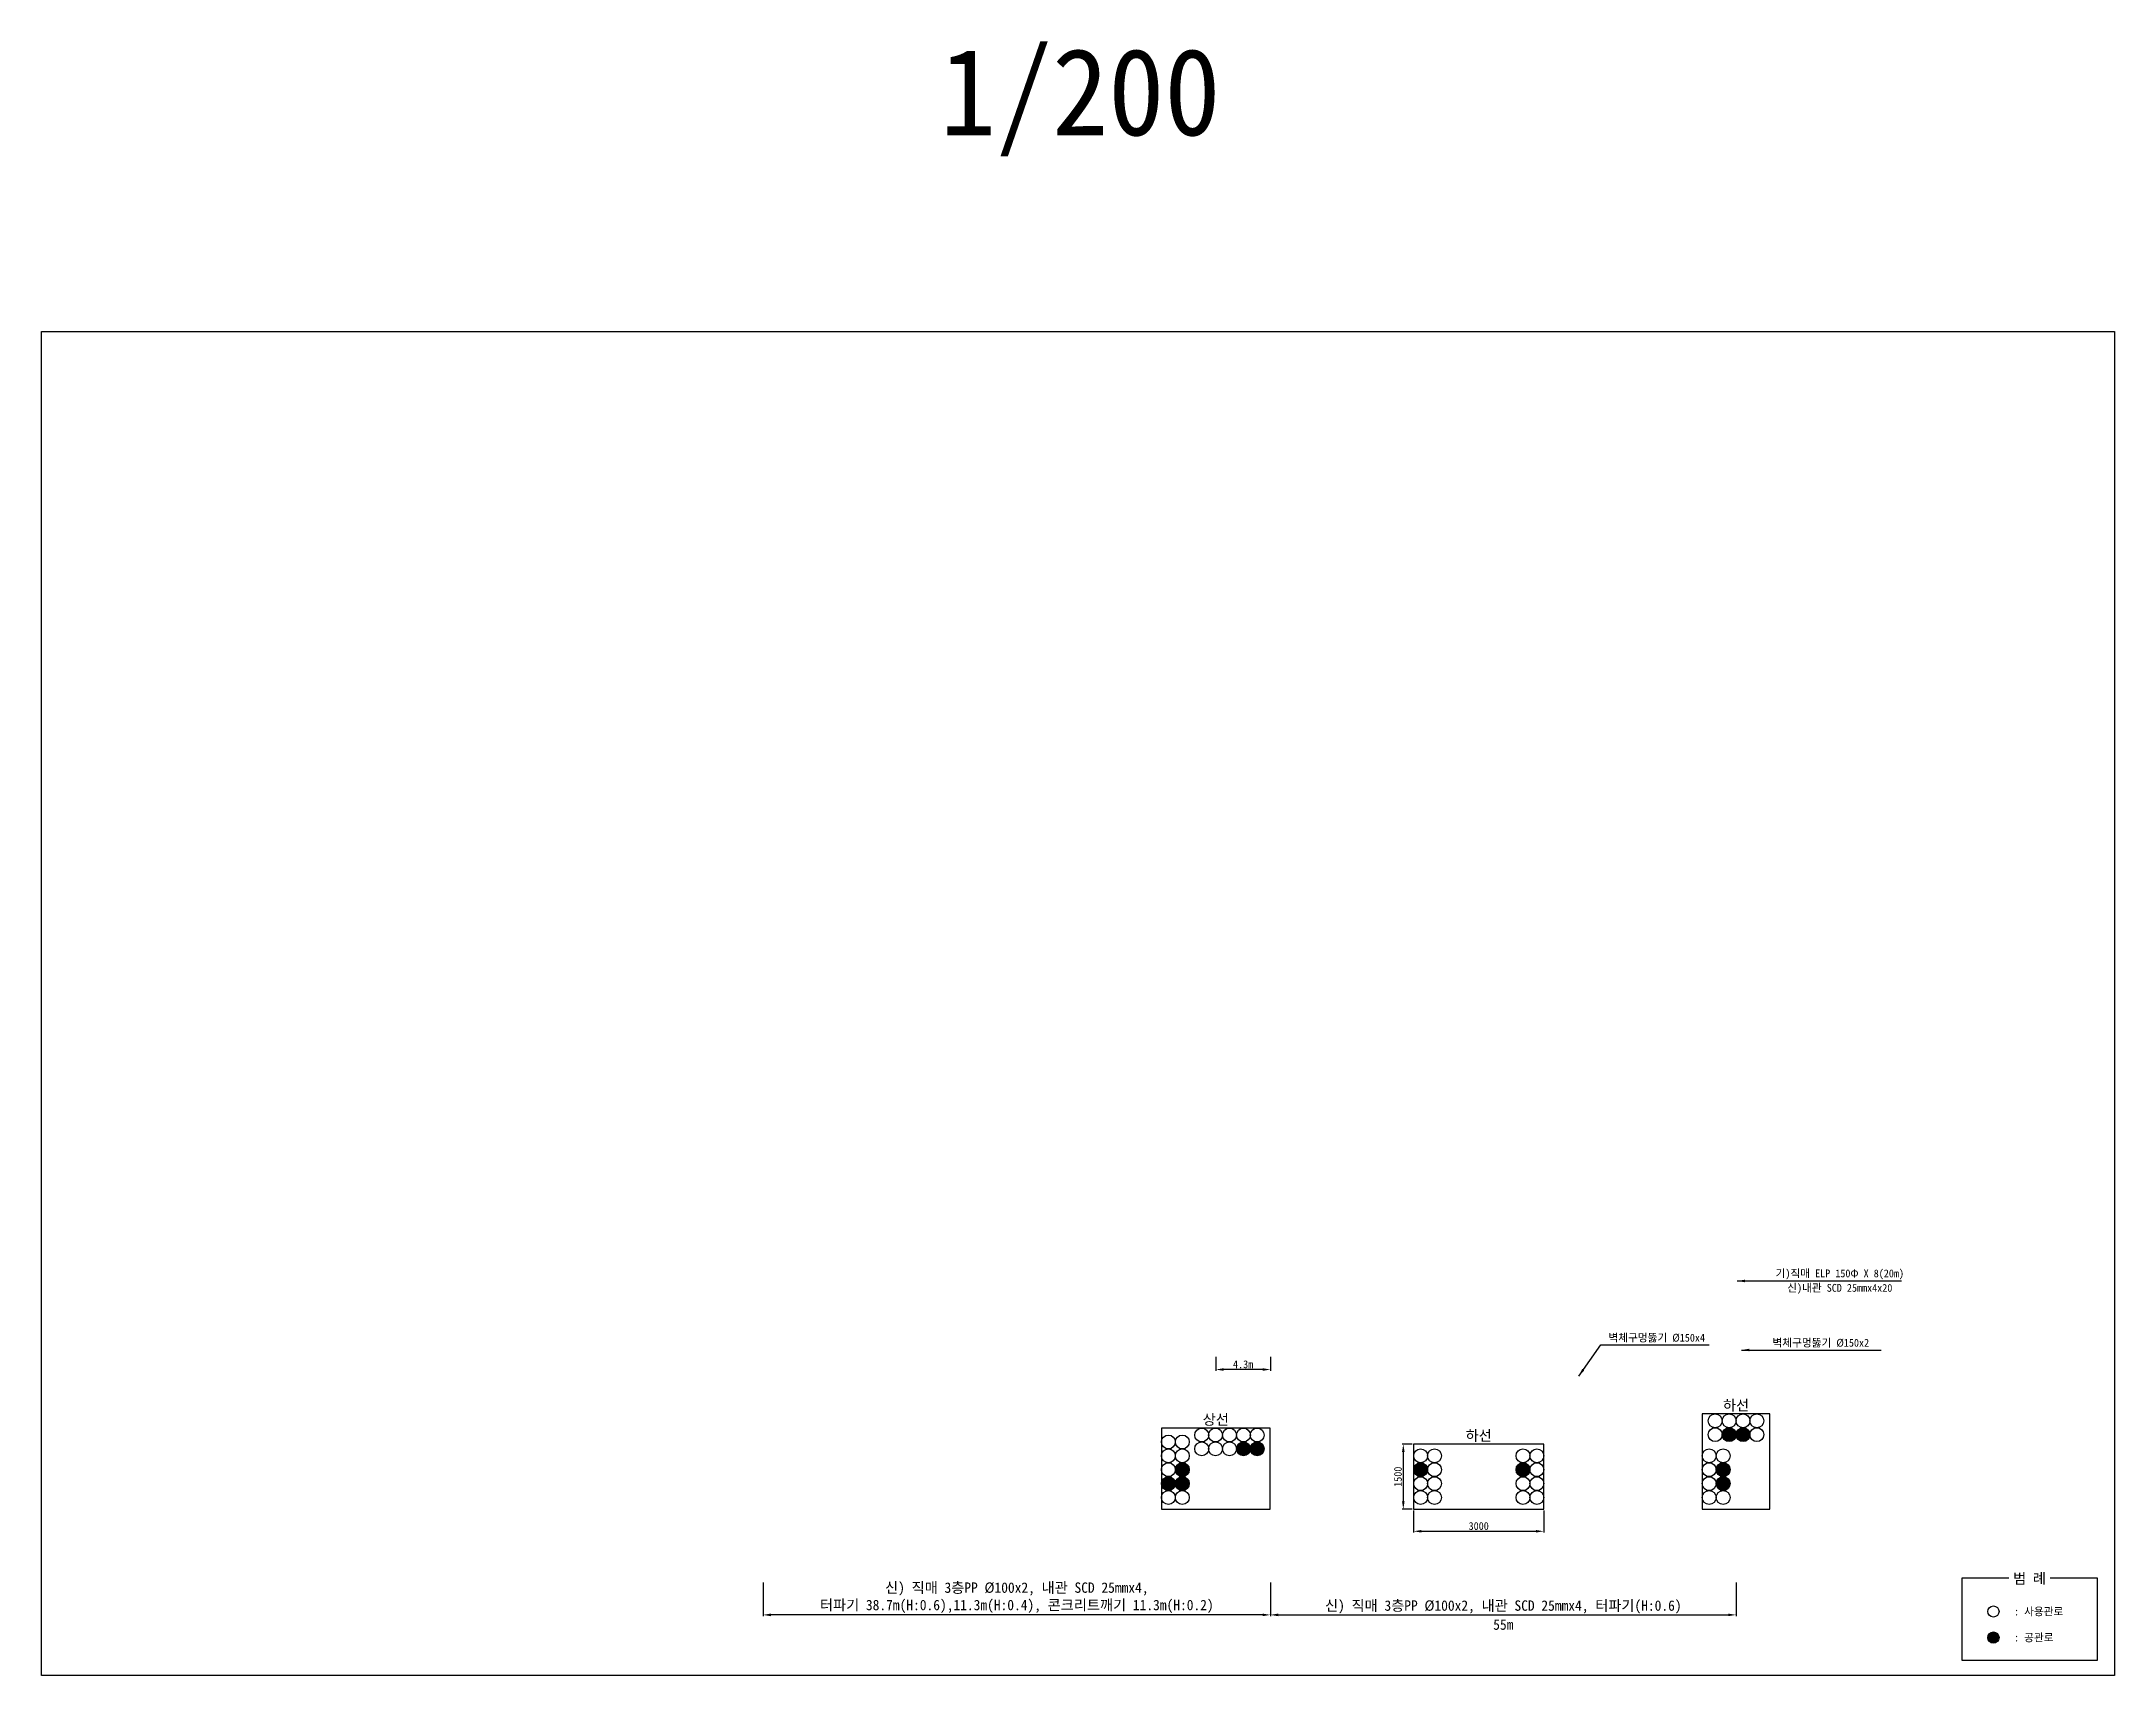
# Model space of a CAD drawing. Header units: millimetres. Extents: x 186056 to 186946, y 311645 to 311835.
# Drawn here: x 186626.8 to 186786, y 311645.7 to 311772.4 of the extents above; entities that cross this region are included whole.
import ezdxf
from ezdxf.enums import TextEntityAlignment as Align

# ---------------------------------------------------------------- set-up
doc = ezdxf.new("R2010")
doc.units = ezdxf.units.MM
for name, color, linetype in [('TX-PAPR', 2, 'Continuous'), ('TZ-DIMS', 1, 'Continuous'), ('TZ-LEAL', 1, 'Continuous'), ('TZ-LEAT', 3, 'Continuous'), ('TZ-LINE', 7, 'Continuous'), ('TZ-TEX2', 3, 'Continuous'), ('TZ-TEXT', 6, 'Continuous')]:
    doc.layers.add(name, color=color, linetype=linetype)
doc.styles.get("Standard").update_dxf_attribs({"font": 'GulimChe.ttf'})
doc.dimstyles.new('D200', dxfattribs={"dimscale": 0.2, "dimtxt": 3, "dimasz": 3, "dimexe": 0.5, "dimexo": 0.5, "dimgap": 0.5, "dimtad": 1, "dimdec": 0, "dimzin": 1, "dimdsep": 46, "dimlunit": 6, "dimtxsty": 'Standard', "dimcen": 1, "dimclrd": 1, "dimclre": 1, "dimclrt": 3, "dimadec": 0, "dimazin": 0, "dimtfac": 1, "dimtdec": 0, "dimtix": 1, "dimtmove": 2, "dimatfit": 3, "dimfxl": 0, "dimtvp": 2, "dimlwd": -1, "dimlwe": -1, "dimarcsym": 0})

msp = doc.modelspace()

# ---------------------------------------------------------------- texts
at = {"layer": 'TZ-LEAT'}
msp.add_text('기)직매 ELP 150Φ X 8(20m)', height=0.6, dxfattribs=at).set_placement((186764.94, 311677.76, -0.15), align=Align.MIDDLE)
at = {"layer": 'TZ-TEX2'}
for s, height, p in [('1/200', 6.667, (186706.61, 311767.98, -0.46)), ('하선', 0.8, (186756.97, 311667.67, -0.15)), ('상선', 0.8, (186717.02, 311666.58, -0.15)), ('하선', 0.8, (186737.21, 311665.35, -0.15)), ('범 례', 0.8, (186779.51, 311654.38, -0.15))]:
    msp.add_text(s, height=height, dxfattribs=at).set_placement(p, align=Align.MIDDLE)
for s, p in [(': 사용관로', (186778.32, 311651.83, -0.15)), (': 공관로', (186778.32, 311649.83, -0.15))]:
    msp.add_text(s, height=0.6, dxfattribs=at).set_placement(p, align=Align.MIDDLE_LEFT)
at = {"layer": 'TZ-TEXT'}
for s, p in [('신)내관 SCD 25mmx4x20', (186764.94, 311676.65, -0.15)), ('벽체구멍뚫기 Ø150x4', (186750.88, 311672.87, -0.12))]:
    msp.add_text(s, height=0.6, rotation=359.9482, dxfattribs=at).set_placement(p, align=Align.MIDDLE)
msp.add_text('벽체구멍뚫기 Ø150x2', height=0.6, rotation=359.9482, dxfattribs=at).set_placement((186759.77, 311672.47, -0.15), align=Align.MIDDLE_LEFT)
at = {"layer": 'TZ-TEXT', "ltscale": 2, "insert": (186739.1, 311650.82, -0.15), "char_height": 0.8, "attachment_point": 5}
msp.add_mtext('55m', dxfattribs=at)

# ---------------------------------------------------------------- blocks, each defined once
blk = doc.blocks.new('*D14')
at = {"layer": 'DEFPOINTS', "color": 0, "ltscale": 2}
for p in [(186732.21, 311664.68), (186731.42, 311659.68), (186732.21, 311659.68)]:
    blk.add_point(p, dxfattribs=at)
at = {"layer": 'TZ-DIMS', "color": 1, "ltscale": 2}
for p, q in [((186732.11, 311664.68), (186731.32, 311664.68)), ((186731.42, 311664.08), (186731.42, 311660.28)), ((186732.11, 311659.68), (186731.32, 311659.68))]:
    blk.add_line(p, q, dxfattribs=at)
for points in [[(186731.32, 311664.08), (186731.52, 311664.08), (186731.42, 311664.68)], [(186731.32, 311660.28), (186731.52, 311660.28), (186731.42, 311659.68)]]:
    blk.add_solid(points, dxfattribs=at)
at = {"layer": 'TZ-DIMS', "color": 3, "ltscale": 2, "insert": (186731.01, 311662.18), "char_height": 0.6, "attachment_point": 5, "rotation": 90}
blk.add_mtext('1500', dxfattribs=at)
blk = doc.blocks.new('*D15')
at = {"layer": 'DEFPOINTS', "color": 0, "ltscale": 2}
for p in [(186732.21, 311659.68), (186742.21, 311659.68), (186742.21, 311657.99)]:
    blk.add_point(p, dxfattribs=at)
at = {"layer": 'TZ-DIMS', "color": 1, "ltscale": 2}
for p, q in [((186732.21, 311659.58), (186732.21, 311657.89)), ((186742.21, 311659.58), (186742.21, 311657.89)), ((186732.81, 311657.99), (186741.61, 311657.99))]:
    blk.add_line(p, q, dxfattribs=at)
for points in [[(186732.81, 311658.09), (186732.81, 311657.89), (186732.21, 311657.99)], [(186741.61, 311658.09), (186741.61, 311657.89), (186742.21, 311657.99)]]:
    blk.add_solid(points, dxfattribs=at)
at = {"layer": 'TZ-DIMS', "color": 3, "ltscale": 2, "insert": (186737.21, 311658.39), "char_height": 0.6, "attachment_point": 5}
blk.add_mtext('3000', dxfattribs=at)
blk = doc.blocks.new('*D13')
at = {"layer": 'DEFPOINTS', "color": 0, "ltscale": 2}
for p in [(186717.02, 311671.48), (186721.22, 311671.48), (186717.02, 311670.41)]:
    blk.add_point(p, dxfattribs=at)
at = {"layer": 'TZ-DIMS', "color": 1, "ltscale": 2}
for p, q in [((186717.02, 311671.38), (186717.02, 311670.31)), ((186721.22, 311671.38), (186721.22, 311670.31)), ((186720.62, 311670.41), (186717.62, 311670.41))]:
    blk.add_line(p, q, dxfattribs=at)
for points in [[(186717.62, 311670.51), (186717.62, 311670.31), (186717.02, 311670.41)], [(186720.62, 311670.51), (186720.62, 311670.31), (186721.22, 311670.41)]]:
    blk.add_solid(points, dxfattribs=at)
at = {"layer": 'TZ-DIMS', "color": 3, "ltscale": 2, "insert": (186719.12, 311670.81), "char_height": 0.6, "width": 0.3945, "attachment_point": 5}
blk.add_mtext('4.3m', dxfattribs=at)
blk = doc.blocks.new('*D12')
at = {"layer": 'DEFPOINTS', "color": 0, "ltscale": 2}
for p in [(186721.22, 311654.15), (186756.97, 311654.15), (186756.97, 311651.57)]:
    blk.add_point(p, dxfattribs=at)
at = {"layer": 'TZ-TEXT', "color": 1, "ltscale": 2}
for p, q in [((186721.22, 311654.05), (186721.22, 311651.47)), ((186756.97, 311654.05), (186756.97, 311651.47)), ((186721.82, 311651.57), (186756.37, 311651.57))]:
    blk.add_line(p, q, dxfattribs=at)
for points in [[(186721.82, 311651.67), (186721.82, 311651.47), (186721.22, 311651.57)], [(186756.37, 311651.67), (186756.37, 311651.47), (186756.97, 311651.57)]]:
    blk.add_solid(points, dxfattribs=at)
at = {"layer": 'TZ-TEXT', "color": 3, "ltscale": 2, "insert": (186739.1, 311652.18), "char_height": 0.8, "attachment_point": 5}
blk.add_mtext('{\\C6;신) 직매 3층PP Ø100x2, 내관 SCD 25mmx4, 터파기(H:0.6)}', dxfattribs=at)
blk = doc.blocks.new('*D11')
at = {"layer": 'DEFPOINTS', "color": 0, "ltscale": 2}
for p in [(186682.25, 311654.15), (186721.22, 311654.15), (186682.25, 311651.57)]:
    blk.add_point(p, dxfattribs=at)
at = {"layer": 'TZ-TEXT', "color": 1, "ltscale": 2}
for p, q in [((186682.25, 311654.05), (186682.25, 311651.47)), ((186721.22, 311654.05), (186721.22, 311651.47)), ((186720.62, 311651.57), (186682.85, 311651.57))]:
    blk.add_line(p, q, dxfattribs=at)
for points in [[(186682.85, 311651.67), (186682.85, 311651.47), (186682.25, 311651.57)], [(186720.62, 311651.67), (186720.62, 311651.47), (186721.22, 311651.57)]]:
    blk.add_solid(points, dxfattribs=at)
at = {"layer": 'TZ-TEXT', "color": 3, "ltscale": 2, "insert": (186701.74, 311652.89), "char_height": 0.8, "attachment_point": 5}
blk.add_mtext('{\\C6;신) 직매 3층PP Ø100x2, 내관 SCD 25mmx4,\\P터파기 38.7m(H:0.6),11.3m(H:0.4), 콘크리트깨기 11.3m(H:0.2)}', dxfattribs=at)

# ---------------------------------------------------------------- dimensions: what is measured, and where the dimension line sits
at = {"layer": 'TZ-DIMS', "ltscale": 2}
for base, p1, p2, text, picture, middle in [((186717.02, 311670.41, -0.15), (186721.22, 311671.48, -0.15), (186717.02, 311671.48, -0.15), '<>.3m', '*D13', (186719.12, 311670.81, -0.15)), ((186742.21, 311657.99, -0.15), (186732.21, 311659.68, -0.15), (186742.21, 311659.68, -0.15), '3000', '*D15', (186737.21, 311658.39, -0.15))]:
    dim = msp.add_linear_dim(base=base, p1=p1, p2=p2, text=text, dimstyle='D200', dxfattribs=at)
    dim.commit()
    dim.dimension.update_dxf_attribs({"geometry": picture, "text_midpoint": middle})
dim = msp.add_linear_dim(base=(186731.42, 311659.68), p1=(186732.21, 311664.68), p2=(186732.21, 311659.68), angle=90, text='1500', dimstyle='D200', dxfattribs=at)
dim.commit()
dim.dimension.update_dxf_attribs({"geometry": '*D14', "text_midpoint": (186731.01, 311662.18)})
at = {"layer": 'TZ-TEXT', "ltscale": 2}
for base, p2, text, picture, middle in [((186682.25, 311651.57, -0.15), (186682.25, 311654.15, -0.15), '{\\C6;신) 직매 3층PP Ø100x2, 내관 SCD 25mmx4,\\P터파기 38.7m(H:0.6),11.3m(H:0.4), 콘크리트깨기 11.3m(H:0.2)}', '*D11', (186701.74, 311652.89, -0.15)), ((186756.97, 311651.57, -0.15), (186756.97, 311654.15, -0.15), '{\\C6;신) 직매 3층PP Ø100x2, 내관 SCD 25mmx4, 터파기(H:0.6)}', '*D12', (186739.1, 311652.18, -0.15))]:
    dim = msp.add_linear_dim(base=base, p1=(186721.22, 311654.15, -0.15), p2=p2, text=text, dimstyle='D200', override={"dimtxt": 4}, dxfattribs=at)
    dim.commit()
    dim.dimension.update_dxf_attribs({"geometry": picture, "text_midpoint": middle})

# ---------------------------------------------------------------- hatches: boundary and pattern name
at = {"layer": 'TZ-LINE', "ltscale": 2}
h = msp.add_hatch(color=256, dxfattribs=at)
h.dxf.hatch_style = 1
h.paths.add_polyline_path([(186755.91, 311665.41, 1), (186756.97, 311665.41, 1)])
h = msp.add_hatch(color=256, dxfattribs=at)
h.dxf.hatch_style = 1
h.paths.add_polyline_path([(186756.97, 311665.41, 1), (186758.04, 311665.41, 1)])
h = msp.add_hatch(color=256, dxfattribs=at)
h.dxf.hatch_style = 1
h.paths.add_polyline_path([(186718.6, 311664.32, 1), (186719.67, 311664.32, 1)])
h = msp.add_hatch(color=256, dxfattribs=at)
h.dxf.hatch_style = 1
h.paths.add_polyline_path([(186719.67, 311664.32, 1), (186720.74, 311664.32, 1)])
h = msp.add_hatch(color=256, dxfattribs=at)
h.dxf.hatch_style = 1
h.paths.add_polyline_path([(186713.91, 311662.72, 1), (186714.98, 311662.72, 1)])
h = msp.add_hatch(color=256, dxfattribs=at)
h.dxf.hatch_style = 1
h.paths.add_polyline_path([(186732.21, 311662.72, 1), (186733.28, 311662.72, 1)])
h = msp.add_hatch(color=256, dxfattribs=at)
h.dxf.hatch_style = 1
h.paths.add_polyline_path([(186740.08, 311662.72, 1), (186741.15, 311662.72, 1)])
h = msp.add_hatch(color=256, dxfattribs=at)
h.dxf.hatch_style = 1
h.paths.add_polyline_path([(186755.45, 311662.72, 1), (186756.51, 311662.72, 1)])
h = msp.add_hatch(color=256, dxfattribs=at)
h.dxf.hatch_style = 1
h.paths.add_polyline_path([(186712.85, 311661.65, 1), (186713.91, 311661.65, 1)])
h = msp.add_hatch(color=256, dxfattribs=at)
h.dxf.hatch_style = 1
h.paths.add_polyline_path([(186713.91, 311661.65, 1), (186714.98, 311661.65, 1)])
h = msp.add_hatch(color=256, dxfattribs=at)
h.dxf.hatch_style = 1
h.paths.add_polyline_path([(186755.45, 311661.65, 1), (186756.51, 311661.65, 1)])
h = msp.add_hatch(color=256, dxfattribs=at)
h.dxf.hatch_style = 1
h.paths.add_polyline_path([(186776.31, 311649.83, 1), (186777.17, 311649.83, 1)])

# ---------------------------------------------------------------- linework, layer by layer
at = {"layer": 'TX-PAPR', "elevation": -0.46}
msp.add_lwpolyline([(186626.84, 311750.12), (186786.04, 311750.12), (186786.04, 311646.92), (186626.84, 311646.92)], close=True, dxfattribs=at)
at = {"layer": 'TZ-LEAL', "elevation": -0.12}
msp.add_lwpolyline([(186746.58, 311672.31), (186754.92, 311672.31)], dxfattribs=at)
at = {"layer": 'TZ-LINE', "ltscale": 2, "elevation": -0.15}
for points in [[(186712.85, 311659.68), (186721.2, 311659.68), (186721.2, 311665.92), (186712.85, 311665.92)], [(186754.38, 311659.68), (186759.57, 311659.68), (186759.57, 311667.01), (186754.38, 311667.01)], [(186732.21, 311659.68), (186742.21, 311659.68), (186742.21, 311664.68), (186732.21, 311664.68)]]:
    msp.add_lwpolyline(points, close=True, dxfattribs=at)
msp.add_lwpolyline([(186777.93, 311654.38), (186774.3, 311654.38), (186774.3, 311648.1), (186784.72, 311648.1), (186784.72, 311654.38), (186781.09, 311654.38)], dxfattribs=at)
at = {"layer": 'TZ-LINE', "ltscale": 2}
for centre, radius in [((186715.94, 311665.38, -0.15), 0.533), ((186717, 311665.38, -0.15), 0.533), ((186718.07, 311665.38, -0.15), 0.533), ((186719.14, 311665.38, -0.15), 0.533), ((186720.2, 311665.38, -0.15), 0.533), ((186755.37, 311666.47, -0.15), 0.533), ((186755.37, 311665.41, -0.15), 0.533), ((186756.44, 311666.47, -0.15), 0.533), ((186756.44, 311665.41, -0.15), 0.533), ((186757.51, 311666.47, -0.15), 0.533), ((186757.51, 311665.41, -0.15), 0.533), ((186758.57, 311666.47, -0.15), 0.533), ((186758.57, 311665.41, -0.15), 0.533), ((186713.38, 311664.85, -0.15), 0.533), ((186713.38, 311663.78, -0.15), 0.533), ((186714.45, 311664.85, -0.15), 0.533), ((186714.45, 311663.78, -0.15), 0.533), ((186715.94, 311664.32, -0.15), 0.533), ((186717, 311664.32, -0.15), 0.533), ((186718.07, 311664.32, -0.15), 0.533), ((186719.14, 311664.32, -0.15), 0.533), ((186720.2, 311664.32, -0.15), 0.533), ((186732.75, 311663.78, -0.15), 0.533), ((186733.81, 311663.78, -0.15), 0.533), ((186740.61, 311663.78, -0.15), 0.533), ((186741.68, 311663.78, -0.15), 0.533), ((186754.91, 311663.78, -0.15), 0.533), ((186755.98, 311663.78, -0.15), 0.533), ((186713.38, 311662.72, -0.15), 0.533), ((186714.45, 311662.72, -0.15), 0.533), ((186732.75, 311662.72, -0.15), 0.533), ((186733.81, 311662.72, -0.15), 0.533), ((186740.61, 311662.72, -0.15), 0.533), ((186741.68, 311662.72, -0.15), 0.533), ((186754.91, 311662.72, -0.15), 0.533), ((186755.98, 311662.72, -0.15), 0.533), ((186713.38, 311661.65, -0.15), 0.533), ((186713.38, 311660.58, -0.15), 0.533), ((186714.45, 311661.65, -0.15), 0.533), ((186714.45, 311660.58, -0.15), 0.533), ((186732.75, 311661.65, -0.15), 0.533), ((186732.75, 311660.58, -0.15), 0.533), ((186733.81, 311661.65, -0.15), 0.533), ((186733.81, 311660.58, -0.15), 0.533), ((186740.61, 311661.65, -0.15), 0.533), ((186740.61, 311660.58, -0.15), 0.533), ((186741.68, 311661.65, -0.15), 0.533), ((186741.68, 311660.58, -0.15), 0.533), ((186754.91, 311661.65, -0.15), 0.533), ((186754.91, 311660.58, -0.15), 0.533), ((186755.98, 311661.65, -0.15), 0.533), ((186755.98, 311660.58, -0.15), 0.533), ((186776.74, 311651.83, -0.15), 0.427), ((186776.74, 311649.83, -0.15), 0.427)]:
    msp.add_circle(centre, radius, dxfattribs=at)

msp.set_redraw_order([(e.dxf.handle, doc.entitydb.next_handle()) for e in msp.query("TEXT MTEXT ATTDEF DIMENSION ARC_DIMENSION")])  # texts and dimensions are drawn at this point

# ---------------------------------------------------------------- leaders
at = {"layer": 'TZ-LEAL'}
for points in [[(186757.05, 311677.21, -0.15), (186769.69, 311677.21, -0.46)], [(186744.89, 311669.91, -0.12), (186746.58, 311672.31, -0.43)], [(186757.4, 311671.91, -0.15), (186768.12, 311671.91, -0.46)]]:
    msp.add_leader(points, dimstyle='D200', dxfattribs=at)

doc.saveas('drawing.dxf')
